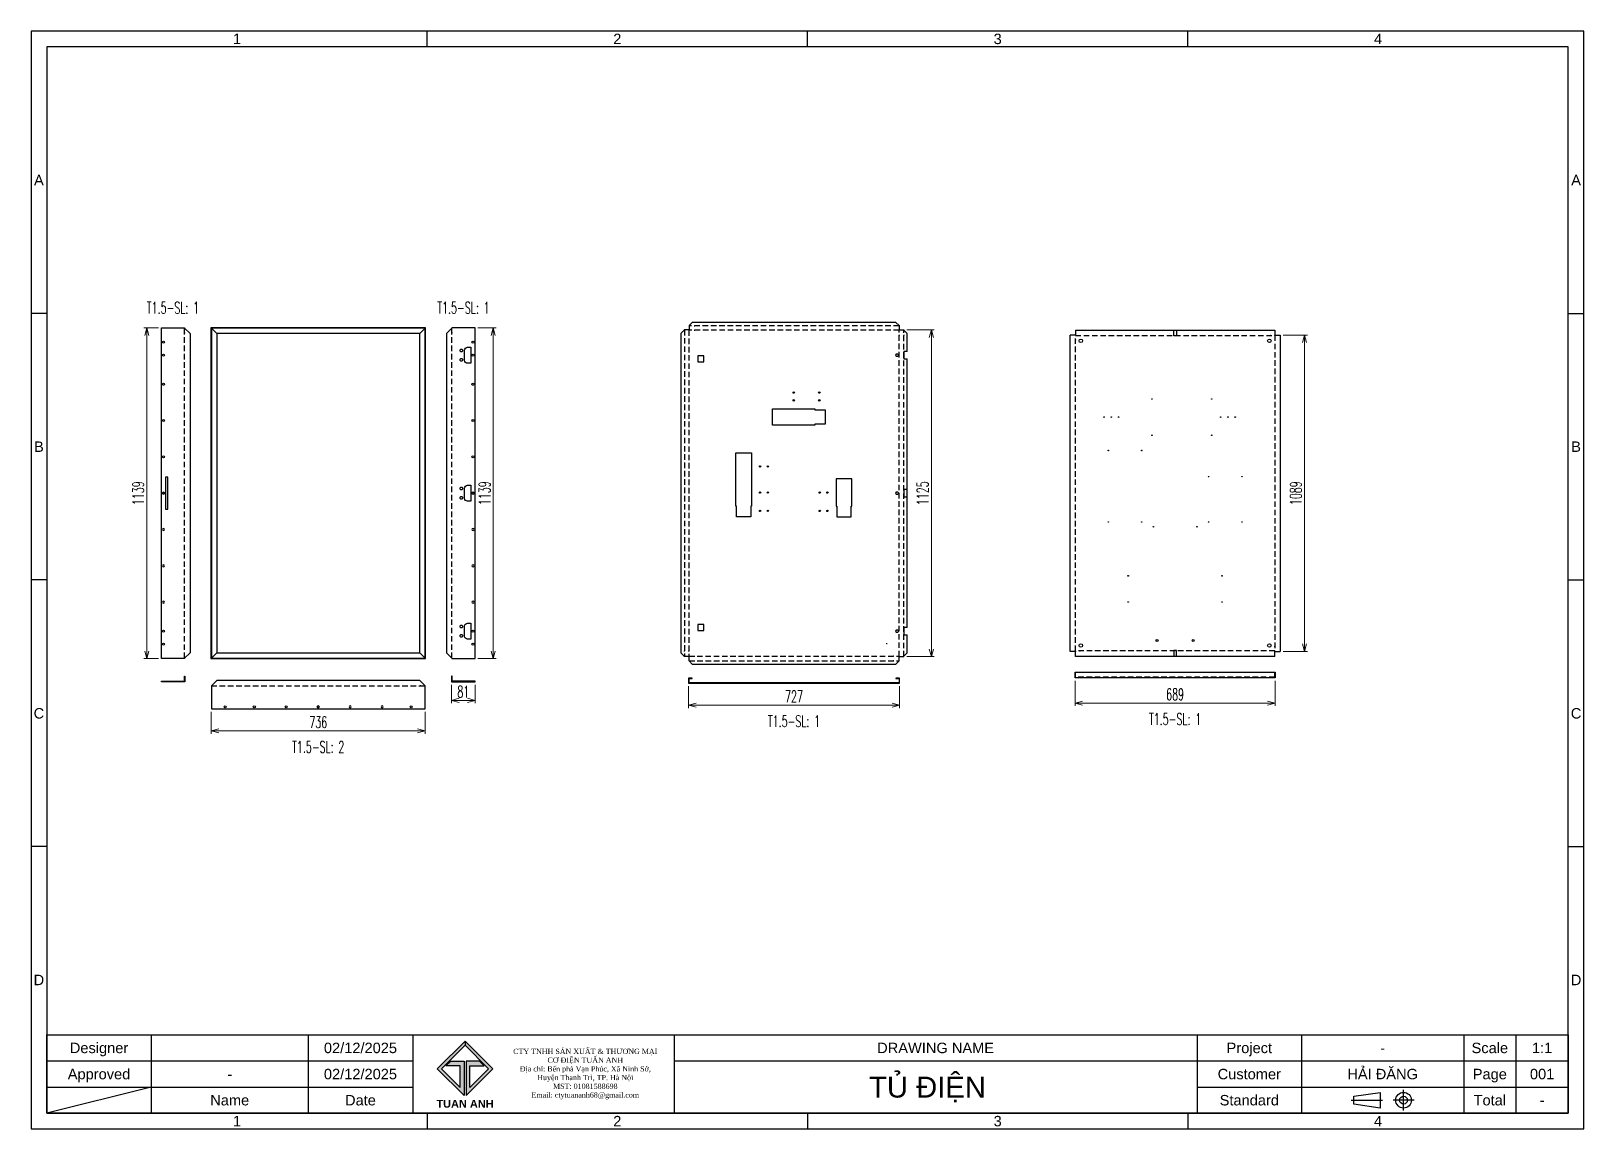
# Model space of a CAD drawing. Header units: millimetres. Extents: x 123558 to 149079, y -1073 to 14418.
# Drawn here: x 139596 to 144942, y 8184 to 11964 of the extents above; entities that cross this region are included whole.
import ezdxf
from ezdxf.enums import TextEntityAlignment as Align

# ---------------------------------------------------------------- set-up
doc = ezdxf.new("R2010")
doc.units = ezdxf.units.MM
doc.header["$LTSCALE"] = 3
doc.linetypes.add('HIDDEN', pattern=[9.525, 6.35, -3.175])
for name, color, linetype in [('@.HIDDEN', 8, 'HIDDEN'), ('@.TEXT', 7, 'Continuous'), ('@.VISIBLE', 7, 'Continuous'), ('dim', 7, 'Continuous')]:
    doc.layers.add(name, color=color, linetype=linetype)
doc.styles.add('Ann_w01', font='romans.shx', dxfattribs={"width": 0.6, "bigfont": 'chineset.shx'})
doc.styles.add('Arial', font='arial.ttf')
doc.dimstyles.new('Dim 01_SC20', dxfattribs={"dimscale": 20, "dimtxt": 2, "dimasz": 1.3, "dimexe": 0.5, "dimexo": 0.5, "dimgap": 0.5, "dimtad": 1, "dimdec": 1, "dimzin": 12, "dimdsep": 46, "dimtxsty": 'Ann_w01', "dimblk": 'OPEN30', "dimcen": 1.5, "dimclrd": 6, "dimclre": 6, "dimclrt": 3, "dimadec": 1, "dimazin": 3, "dimtm": 1e-09, "dimtfac": 1, "dimtdec": 1, "dimtix": 1, "dimtmove": 0, "dimatfit": 3, "dimldrblk": 'OPEN30', "dimfxl": 1, "dimtolj": 1, "dimlwd": 20, "dimlwe": 20, "dimarcsym": 0})

msp = doc.modelspace()

# ---------------------------------------------------------------- texts
at = {"layer": '@.VISIBLE', "color": 1, "style": 'Ann_w01', "width": 0.6}
for s, p in [('T1.5-SL: 1', (140085.08, 11011.25)), ('T1.5-SL: 1', (141085.18, 11011.25)), ('T1.5-SL: 1', (142223.16, 9588)), ('T1.5-SL: 1', (143535.15, 9595.11)), ('T1.5-SL: 2', (140585.13, 9499.25))]:
    msp.add_text(s, height=40, dxfattribs=at).set_placement(p, align=Align.MIDDLE_CENTER)

# ---------------------------------------------------------------- blocks, each defined once
blk = doc.blocks.new('_Open30')
at = {"color": 0, "linetype": 'ByBlock', "lineweight": -2}
for p, q in [((-1, 0.27), (0, 0)), ((0, 0), (-1, -0.27)), ((0, 0), (-1, 0))]:
    blk.add_line(p, q, dxfattribs=at)
blk = doc.blocks.new('*D187')
at = {"layer": 'Defpoints', "color": 0, "transparency": 16777216}
for p in [(141044, 9723.3), (141125, 9723.3), (141125, 9659.7)]:
    blk.add_point(p, dxfattribs=at)
at = {"layer": 'dim', "color": 6, "lineweight": 20, "transparency": 16777216}
for p, q in [((141044, 9713.3), (141044, 9649.7)), ((141125, 9713.3), (141125, 9649.7)), ((141070, 9659.7), (141099, 9659.7))]:
    blk.add_line(p, q, dxfattribs=at)
at = {"layer": 'dim', "color": 6, "lineweight": 20, "transparency": 16777216, "xscale": 26, "yscale": 26, "zscale": 26, "rotation": 180}
blk.add_blockref('_Open30', (141044, 9659.7), dxfattribs=at)
at = {"layer": 'dim', "color": 6, "lineweight": 20, "transparency": 16777216, "xscale": 26, "yscale": 26, "zscale": 26}
blk.add_blockref('_Open30', (141125, 9659.7), dxfattribs=at)
at = {"layer": 'dim', "color": 3, "transparency": 16777216, "insert": (141084.5, 9689.7), "char_height": 40, "attachment_point": 5, "style": 'Ann_w01'}
blk.add_mtext('\\A1;81', dxfattribs=at)
blk = doc.blocks.new('*D188')
at = {"layer": 'Defpoints', "color": 0, "transparency": 16777216}
for p in [(139995.3, 10942.4), (140045.3, 10942.4), (140045.3, 9803.4)]:
    blk.add_point(p, dxfattribs=at)
at = {"layer": 'dim', "color": 6, "lineweight": 20, "transparency": 16777216}
for p, q in [((140035.3, 10942.4), (139985.3, 10942.4)), ((139995.3, 9829.4), (139995.3, 10916.4)), ((140035.3, 9803.4), (139985.3, 9803.4))]:
    blk.add_line(p, q, dxfattribs=at)
at = {"layer": 'dim', "color": 6, "lineweight": 20, "transparency": 16777216, "xscale": 26, "yscale": 26, "zscale": 26}
for p, rotation in [((139995.3, 10942.4), 90), ((139995.3, 9803.4), 270)]:
    blk.add_blockref('_Open30', p, dxfattribs=dict(at, rotation=rotation))
at = {"layer": 'dim', "color": 3, "transparency": 16777216, "insert": (139965.3, 10372.9), "char_height": 40, "attachment_point": 5, "rotation": 90, "style": 'Ann_w01'}
blk.add_mtext('\\A1;1139', dxfattribs=at)
blk = doc.blocks.new('*D189')
at = {"layer": 'Defpoints', "color": 0, "transparency": 16777216}
for p in [(141125, 10942.4), (141187.7, 10942.4), (141125, 9803.4)]:
    blk.add_point(p, dxfattribs=at)
at = {"layer": 'dim', "color": 6, "lineweight": 20, "transparency": 16777216}
for p, q in [((141135, 10942.4), (141197.7, 10942.4)), ((141187.7, 9829.4), (141187.7, 10916.4)), ((141135, 9803.4), (141197.7, 9803.4))]:
    blk.add_line(p, q, dxfattribs=at)
at = {"layer": 'dim', "color": 6, "lineweight": 20, "transparency": 16777216, "xscale": 26, "yscale": 26, "zscale": 26}
for p, rotation in [((141187.7, 10942.4), 90), ((141187.7, 9803.4), 270)]:
    blk.add_blockref('_Open30', p, dxfattribs=dict(at, rotation=rotation))
at = {"layer": 'dim', "color": 3, "transparency": 16777216, "insert": (141157.7, 10372.9), "char_height": 40, "attachment_point": 5, "rotation": 90, "style": 'Ann_w01'}
blk.add_mtext('\\A1;1139', dxfattribs=at)
blk = doc.blocks.new('*D190')
at = {"layer": 'Defpoints', "color": 0, "transparency": 16777216}
for p in [(140217.1, 9630), (140953.1, 9630), (140217.1, 9554.5)]:
    blk.add_point(p, dxfattribs=at)
at = {"layer": 'dim', "color": 6, "lineweight": 20, "transparency": 16777216}
for p, q in [((140217.1, 9620), (140217.1, 9544.5)), ((140953.1, 9620), (140953.1, 9544.5)), ((140927.1, 9554.5), (140243.1, 9554.5))]:
    blk.add_line(p, q, dxfattribs=at)
at = {"layer": 'dim', "color": 6, "lineweight": 20, "transparency": 16777216, "xscale": 26, "yscale": 26, "zscale": 26, "rotation": 180}
blk.add_blockref('_Open30', (140217.1, 9554.5), dxfattribs=at)
at = {"layer": 'dim', "color": 6, "lineweight": 20, "transparency": 16777216, "xscale": 26, "yscale": 26, "zscale": 26}
blk.add_blockref('_Open30', (140953.1, 9554.5), dxfattribs=at)
at = {"layer": 'dim', "color": 3, "transparency": 16777216, "insert": (140585.1, 9584.5), "char_height": 40, "attachment_point": 5, "style": 'Ann_w01'}
blk.add_mtext('\\A1;736', dxfattribs=at)
blk = doc.blocks.new('*D191')
at = {"layer": '@.VISIBLE', "color": 6, "lineweight": 20, "transparency": 16777216}
for p, q in [((141859.7, 9708.4), (141859.7, 9633.3)), ((142586.7, 9708.4), (142586.7, 9633.3)), ((141885.7, 9643.3), (142560.7, 9643.3))]:
    blk.add_line(p, q, dxfattribs=at)
at = {"layer": 'Defpoints', "color": 0, "transparency": 16777216}
for p in [(141859.7, 9718.4), (142586.7, 9718.4), (142586.7, 9643.3)]:
    blk.add_point(p, dxfattribs=at)
at = {"layer": '@.VISIBLE', "color": 6, "lineweight": 20, "transparency": 16777216, "xscale": 26, "yscale": 26, "zscale": 26, "rotation": 180}
blk.add_blockref('_Open30', (141859.7, 9643.3), dxfattribs=at)
at = {"layer": '@.VISIBLE', "color": 6, "lineweight": 20, "transparency": 16777216, "xscale": 26, "yscale": 26, "zscale": 26}
blk.add_blockref('_Open30', (142586.7, 9643.3), dxfattribs=at)
at = {"layer": '@.VISIBLE', "color": 3, "transparency": 16777216, "insert": (142223.2, 9673.3), "char_height": 40, "attachment_point": 5, "style": 'Ann_w01'}
blk.add_mtext('\\A1;727', dxfattribs=at)
blk = doc.blocks.new('*D192')
at = {"layer": 'Defpoints', "color": 0, "transparency": 16777216}
for p in [(142601, 10935.4), (142695.9, 10935.4), (142601, 9810.4)]:
    blk.add_point(p, dxfattribs=at)
at = {"layer": 'dim', "color": 6, "lineweight": 20, "transparency": 16777216}
for p, q in [((142611, 10935.4), (142705.9, 10935.4)), ((142695.9, 9836.4), (142695.9, 10909.4)), ((142611, 9810.4), (142705.9, 9810.4))]:
    blk.add_line(p, q, dxfattribs=at)
at = {"layer": 'dim', "color": 6, "lineweight": 20, "transparency": 16777216, "xscale": 26, "yscale": 26, "zscale": 26}
for p, rotation in [((142695.9, 10935.4), 90), ((142695.9, 9810.4), 270)]:
    blk.add_blockref('_Open30', p, dxfattribs=dict(at, rotation=rotation))
at = {"layer": 'dim', "color": 3, "transparency": 16777216, "insert": (142665.9, 10372.9), "char_height": 40, "attachment_point": 5, "rotation": 90, "style": 'Ann_w01'}
blk.add_mtext('\\A1;1125', dxfattribs=at)
blk = doc.blocks.new('*D183')
at = {"layer": 'Defpoints', "color": 0, "transparency": 16777216}
for p in [(143190.6, 9737.1), (143879.6, 9737.1), (143879.6, 9650.4)]:
    blk.add_point(p, dxfattribs=at)
at = {"layer": 'dim', "color": 6, "lineweight": 20, "transparency": 16777216}
for p, q in [((143190.6, 9727.1), (143190.6, 9640.4)), ((143879.6, 9727.1), (143879.6, 9640.4)), ((143216.6, 9650.4), (143853.6, 9650.4))]:
    blk.add_line(p, q, dxfattribs=at)
at = {"layer": 'dim', "color": 6, "lineweight": 20, "transparency": 16777216, "xscale": 26, "yscale": 26, "zscale": 26, "rotation": 180}
blk.add_blockref('_Open30', (143190.6, 9650.4), dxfattribs=at)
at = {"layer": 'dim', "color": 6, "lineweight": 20, "transparency": 16777216, "xscale": 26, "yscale": 26, "zscale": 26}
blk.add_blockref('_Open30', (143879.6, 9650.4), dxfattribs=at)
at = {"layer": 'dim', "color": 3, "transparency": 16777216, "insert": (143535.1, 9680.4), "char_height": 40, "attachment_point": 5, "style": 'Ann_w01'}
blk.add_mtext('\\A1;689', dxfattribs=at)
blk = doc.blocks.new('*D184')
at = {"layer": 'Defpoints', "color": 0, "transparency": 16777216}
for p in [(143897, 10917.4), (143980.6, 10917.4), (143897, 9828.4)]:
    blk.add_point(p, dxfattribs=at)
at = {"layer": 'dim', "color": 6, "lineweight": 20, "transparency": 16777216}
for p, q in [((143907, 10917.4), (143990.6, 10917.4)), ((143980.6, 9854.4), (143980.6, 10891.4)), ((143907, 9828.4), (143990.6, 9828.4))]:
    blk.add_line(p, q, dxfattribs=at)
at = {"layer": 'dim', "color": 6, "lineweight": 20, "transparency": 16777216, "xscale": 26, "yscale": 26, "zscale": 26}
for p, rotation in [((143980.6, 10917.4), 90), ((143980.6, 9828.4), 270)]:
    blk.add_blockref('_Open30', p, dxfattribs=dict(at, rotation=rotation))
at = {"layer": 'dim', "color": 3, "transparency": 16777216, "insert": (143950.6, 10372.9), "char_height": 40, "attachment_point": 5, "rotation": 90, "style": 'Ann_w01'}
blk.add_mtext('\\A1;1089', dxfattribs=at)
blk = doc.blocks.new('*U196')
blk.add_circle((0, 0), 3.5)
blk = doc.blocks.new('*U197')
at = {"color": 0, "linetype": 'ByBlock', "lineweight": -2}
for p in [(0, 375), (0, 250), (0, 125), (0, 0)]:
    blk.add_blockref('*U196', p, dxfattribs=at)
blk = doc.blocks.new('*U198')
blk.add_circle((0, 0), 3.5)
blk = doc.blocks.new('*U199')
at = {"color": 0, "linetype": 'ByBlock', "lineweight": -2}
for p in [(0, 375), (0, 250), (0, 125), (0, 0)]:
    blk.add_blockref('*U198', p, dxfattribs=at)
blk = doc.blocks.new('*U200')
blk.add_circle((0, 0), 3.5)
blk = doc.blocks.new('*U201')
at = {"color": 0, "linetype": 'ByBlock', "lineweight": -2}
for p in [(0, 375), (0, 250), (0, 125), (0, 0)]:
    blk.add_blockref('*U200', p, dxfattribs=at)
blk = doc.blocks.new('*U202')
blk.add_circle((0, 0), 3.5)
blk = doc.blocks.new('*U203')
at = {"color": 0, "linetype": 'ByBlock', "lineweight": -2}
for p in [(0, 375), (0, 250), (0, 125), (0, 0)]:
    blk.add_blockref('*U202', p, dxfattribs=at)
blk = doc.blocks.new('*U204')
blk.add_circle((0, 0), 3.5)
blk = doc.blocks.new('*U205')
at = {"color": 0, "linetype": 'ByBlock', "lineweight": -2}
for p in [(0, 220), (0, 110), (0, 0)]:
    blk.add_blockref('*U204', p, dxfattribs=at)
blk = doc.blocks.new('*U206')
blk.add_circle((0, 0), 3.5)
blk = doc.blocks.new('*U207')
at = {"color": 0, "linetype": 'ByBlock', "lineweight": -2}
for p in [(0, 220), (0, 110), (0, 0)]:
    blk.add_blockref('*U206', p, dxfattribs=at)
blk = doc.blocks.new('*U254')
blk.add_circle((0, 0), 1)
blk = doc.blocks.new('*U255')
at = {"color": 0, "linetype": 'ByBlock', "lineweight": -2}
for p in [(0, 0), (25, 0), (50, 0)]:
    blk.add_blockref('*U254', p, dxfattribs=at)
blk = doc.blocks.new('*U256')
blk.add_circle((0, 0), 1)
blk = doc.blocks.new('*U257')
at = {"color": 0, "linetype": 'ByBlock', "lineweight": -2}
for p in [(0, 0), (25, 0), (50, 0)]:
    blk.add_blockref('*U256', p, dxfattribs=at)
blk = doc.blocks.new('Standard ISO')
at = {"color": 6}
for p, q in [((-6, 0), (0, 0)), ((6, 0), (2, 0)), ((4, -2), (4, 2))]:
    blk.add_line(p, q, dxfattribs=at)
blk.add_lwpolyline([(-0.5, 1.5), (-0.5, -1.5), (-5.5, -0.75), (-5.5, 0.75), (-0.5, 1.5)])
for radius in [1.5, 0.75]:
    blk.add_circle((4, 0), radius)
blk = doc.blocks.new('A$C4dbb82d6')
at = {"layer": '@.VISIBLE'}
h = blk.add_hatch(color=30, dxfattribs=at)
h.dxf.hatch_style = 1
h.paths.add_polyline_path([(0.21, 4.97), (3.62, 1.56), (3.62, 5.97), (1.92, 5.97), (1.3, 5.35), (3.12, 5.35), (3.12, 2.59), (0.74, 4.97), (3.75, 7.98), (3.75, 8.51)])
h = blk.add_hatch(color=150, dxfattribs=at)
h.dxf.hatch_style = 1
h.paths.add_polyline_path([(6.76, 4.97), (4.37, 2.59), (4.37, 5.35), (6.2, 5.35), (5.58, 5.97), (3.88, 5.97), (3.88, 1.56), (7.29, 4.97), (3.75, 8.51), (3.75, 7.98)])
at = {"layer": '@.VISIBLE', "color": 30}
blk.add_lwpolyline([(3.62, 5.97), (3.62, 1.56), (0.21, 4.97), (3.75, 8.51), (3.75, 7.98), (0.74, 4.97), (3.12, 2.59), (3.12, 5.35), (1.3, 5.35), (1.92, 5.97)], close=True, dxfattribs=at)
at = {"layer": '@.VISIBLE', "color": 150}
blk.add_lwpolyline([(3.88, 5.97), (3.88, 1.56), (7.29, 4.97), (3.75, 8.51), (3.75, 7.98), (6.76, 4.97), (4.37, 2.59), (4.37, 5.35), (6.2, 5.35), (5.58, 5.97)], close=True, dxfattribs=at)
at = {"layer": '@.VISIBLE', "color": 30, "insert": (3.75, 0.51), "char_height": 1, "attachment_point": 5, "style": 'Ann_w01'}
blk.add_mtext_dynamic_manual_height_columns('{\\fArial|b1|i0|c0|p34;\\W1;TUAN ANH}', width=7.5, gutter_width=49.6, heights=[0], dxfattribs=at)
blk = doc.blocks.new('KHUNG BAN VE (Made by Tung)')
at = {"layer": '@.VISIBLE', "color": 8}
for p, q in [((75.75, 207), (75.75, 210)), ((148.5, 207), (148.5, 210)), ((221.25, 207), (221.25, 210)), ((3, 156), (0, 156)), ((294, 156), (297, 156)), ((3, 105), (0, 105)), ((294, 105), (297, 105)), ((3, 54), (0, 54)), ((294, 54), (297, 54)), ((23, 18), (23, 3)), ((53, 18), (53, 3)), ((73, 18), (73, 3)), ((123, 18), (123, 3)), ((223, 18), (223, 3)), ((243, 18), (243, 3)), ((274, 18), (274, 3)), ((284, 18), (284, 3)), ((3, 13), (73, 13)), ((123, 13), (294, 13)), ((3, 8), (73, 8)), ((23, 8), (3, 3)), ((223, 8), (294, 8)), ((75.75, 3), (75.75, 0)), ((148.5, 3), (148.5, 0)), ((221.25, 3), (221.25, 0))]:
    blk.add_line(p, q, dxfattribs=at)
for points in [[(0, 0), (297, 0), (297, 210), (0, 210)], [(3, 3), (294, 3), (294, 207), (3, 207)], [(3, 18), (294, 18), (294, 3), (3, 3)]]:
    blk.add_lwpolyline(points, close=True, dxfattribs=at)
at = {"xscale": 1.5, "yscale": 1.5, "zscale": 1.5}
blk.add_blockref('A$C4dbb82d6', (77.375, 4.041), dxfattribs=at)
blk.add_blockref('Standard ISO', (258.5, 5.5))
at = {"layer": '@.TEXT', "color": 1, "style": 'Arial'}
for s, p in [('1', (39.375, 208.5)), ('2', (112.125, 208.5)), ('3', (184.875, 208.5)), ('4', (257.625, 208.5)), ('A', (1.5, 181.5)), ('A', (295.5, 181.5)), ('B', (1.5, 130.5)), ('B', (295.5, 130.5)), ('C', (1.5, 79.5)), ('C', (295.5, 79.5)), ('D', (1.5, 28.5)), ('D', (295.5, 28.5)), ('02/12/2025', (63, 15.5)), ('02/12/2025', (63, 10.5)), ('1', (39.375, 1.5)), ('2', (112.125, 1.5)), ('3', (184.875, 1.5)), ('4', (257.625, 1.5))]:
    blk.add_text(s, height=2, dxfattribs=at).set_placement(p, align=Align.MIDDLE_CENTER)
at = {"layer": '@.TEXT', "color": 2, "style": 'Arial'}
for s, p in [('Designer', (13, 15.5)), ('DRAWING NAME', (173, 15.5)), ('Project', (233, 15.5)), ('Scale', (279, 15.5)), ('Approved', (13, 10.5)), ('Customer', (233, 10.5)), ('Page', (279, 10.5)), ('Name', (38, 5.5)), ('Date', (63, 5.5)), ('Standard', (233, 5.5)), ('Total', (279, 5.5))]:
    blk.add_text(s, height=2, dxfattribs=at).set_placement(p, align=Align.MIDDLE_CENTER)
at = {"layer": '@.TEXT', "color": 1, "style": 'Arial'}
for tag, height, p in [('DESIGNER_NAME', 2, (38, 15.5)), ('PROJECT_CODE', 2, (258.5, 15.5)), ('SCALE', 2, (289, 15.5)), ('APPROVED_NAME', 2, (38, 10.5)), ('DRAWING_NAME', 4, (173, 8)), ('CUSTOMER_NAME', 2, (258.5, 10.5)), ('PAGE', 2, (289, 10.5)), ('TOTAL', 2, (289, 5.5))]:
    blk.add_attdef(tag, text='', height=height, dxfattribs=at).set_placement(p, align=Align.MIDDLE_CENTER)
at = {"layer": '@.VISIBLE', "color": 30, "insert": (106, 10.5), "char_height": 1, "attachment_point": 5, "style": 'Ann_w01'}
blk.add_mtext_dynamic_manual_height_columns('{\\fTimes New Roman|b0|i0|c0|p18;\\W1;CTY TNHH SẢN XUẤT & THƯƠNG MẠI CƠ ĐIỆN TUẤN ANH\\PĐịa chỉ: Bến phà Vạn Phúc, Xã Ninh Sở, Huyện Thanh Trì, TP. Hà Nội\\PMST: 01081588698\\PEmail: ctytuananh68@gmail.com}', width=28.70976, gutter_width=99.197, heights=[0], dxfattribs=at)

# ---------------------------------------------------------------- dimensions: what is measured, and where the dimension line sits
at = {"layer": '@.VISIBLE'}
dim = msp.add_linear_dim(base=(142586.66, 9643.29), p1=(141859.66, 9718.42), p2=(142586.66, 9718.42), dimstyle='Dim 01_SC20', dxfattribs=at)
dim.commit()
dim.dimension.update_dxf_attribs({"geometry": '*D191', "text_midpoint": (142223.16, 9673.29)})
at = {"layer": 'dim'}
for base, p1, p2, picture, middle in [((139995.26, 10942.39), (140045.28, 9803.39), (140045.28, 10942.39), '*D188', (139965.26, 10372.89)), ((141187.71, 10942.39), (141124.98, 9803.39), (141124.98, 10942.39), '*D189', (141157.71, 10372.89)), ((142695.94, 10935.39), (142600.96, 9810.39), (142600.96, 10935.39), '*D192', (142665.94, 10372.89)), ((143980.63, 10917.39), (143897.05, 9828.39), (143897.05, 10917.39), '*D184', (143950.63, 10372.89))]:
    dim = msp.add_linear_dim(base=base, p1=p1, p2=p2, angle=90, dimstyle='Dim 01_SC20', dxfattribs=at)
    dim.commit()
    dim.dimension.update_dxf_attribs({"geometry": picture, "text_midpoint": middle})
for base, p1, p2, picture, middle in [((143879.65, 9650.4), (143190.65, 9737.05), (143879.65, 9737.05), '*D183', (143535.15, 9680.4)), ((141124.98, 9659.7), (141043.98, 9723.32), (141124.98, 9723.32), '*D187', (141084.48, 9689.7)), ((140217.13, 9554.54), (140953.13, 9629.99), (140217.13, 9629.99), '*D190', (140585.13, 9584.54))]:
    dim = msp.add_linear_dim(base=base, p1=p1, p2=p2, dimstyle='Dim 01_SC20', dxfattribs=at)
    dim.commit()
    dim.dimension.update_dxf_attribs({"geometry": picture, "text_midpoint": middle})

# ---------------------------------------------------------------- linework, layer by layer
for centre in [(143455.15, 10697.38), (143661.15, 10697.38), (143455.15, 10572.38), (143661.15, 10572.38), (143305.15, 10519.88), (143420.15, 10519.88, 80.55), (143650.4, 10429.88, 161.11), (143765.4, 10429.88, 161.11), (143305.15, 10273.88, 80.55), (143420.15, 10273.88, 80.55), (143650.4, 10273.88, 161.11), (143765.4, 10273.88, 161.11), (143460.15, 10257.34, 161.11), (143610.15, 10257.34, 161.11), (143373.4, 10088.39), (143696.9, 10088.39), (143373.4, 9998.39), (143696.9, 9998.39)]:
    msp.add_circle(centre, 1)
at = {"color": 7}
for centre in [(143472.87, 9865.89), (143596.87, 9865.89)]:
    msp.add_circle(centre, 3.5, dxfattribs=at)
at = {"layer": '@.HIDDEN'}
for p, q in [((140124.98, 9804.89), (140124.98, 10940.89)), ((141045.28, 9804.89), (141045.28, 10940.89)), ((140217.13, 9709.69), (140953.13, 9709.69))]:
    msp.add_line(p, q, dxfattribs=at)
for points in [[(141845.56, 10935.39), (141845.56, 9810.39)], [(142584.76, 10949.49), (141861.56, 10949.49)], [(142600.76, 9810.39), (142600.76, 10935.39)], [(141861.56, 9796.29), (142584.76, 9796.29)]]:
    msp.add_lwpolyline(points, dxfattribs=at)
for points in [[(141860.96, 9811.69), (142585.36, 9811.69), (142585.36, 10934.09), (141860.96, 10934.09)], [(143191.95, 10916.09), (143878.35, 10916.09), (143878.35, 9829.69), (143191.95, 9829.69)]]:
    msp.add_lwpolyline(points, close=True, dxfattribs=at)
at = {"layer": '@.VISIBLE'}
for p, q in [((140124.98, 10925.66), (140124.98, 10923.66)), ((141045.28, 10925.66), (141045.28, 10923.66)), ((141845.56, 10918.1), (141845.56, 10916.1)), ((141860.96, 10918.1), (141860.96, 10916.1)), ((141861.56, 10935.39), (141861.56, 10934.09)), ((141879.09, 10949.49), (141881.09, 10949.49)), ((141879.09, 10934.09), (141881.09, 10934.09)), ((142567.23, 10949.49), (142565.23, 10949.49)), ((142567.23, 10934.09), (142565.23, 10934.09)), ((142584.76, 10935.39), (142584.76, 10934.09)), ((142585.36, 10918.1), (142585.36, 10916.1)), ((142600.76, 10918.1), (142600.76, 10916.1)), ((143192.25, 10916.09), (143192.25, 10917.39)), ((143206.32, 10916.09), (143208.32, 10916.09)), ((143863.98, 10916.09), (143861.98, 10916.09)), ((143878.05, 10916.09), (143878.05, 10917.39)), ((143191.95, 10901.35), (143191.95, 10899.35)), ((143878.35, 10901.35), (143878.35, 10899.35)), ((142541.66, 9855.39), (142543.66, 9855.39)), ((142542.66, 9854.39), (142542.66, 9856.39)), ((143191.95, 9844.44), (143191.95, 9846.44)), ((143878.35, 9844.44), (143878.35, 9846.44)), ((140124.98, 9820.13), (140124.98, 9822.13)), ((141045.28, 9820.13), (141045.28, 9822.13)), ((141845.56, 9827.69), (141845.56, 9829.69)), ((141860.96, 9827.69), (141860.96, 9829.69)), ((141861.56, 9810.39), (141861.56, 9811.69)), ((141879.09, 9811.69), (141881.09, 9811.69)), ((141879.09, 9796.29), (141881.09, 9796.29)), ((142567.23, 9811.69), (142565.23, 9811.69)), ((142567.23, 9796.29), (142565.23, 9796.29)), ((142584.76, 9810.39), (142584.76, 9811.69)), ((142585.36, 9827.69), (142585.36, 9829.69)), ((142600.76, 9827.69), (142600.76, 9829.69)), ((143192.25, 9829.69), (143192.25, 9828.39)), ((143206.32, 9829.69), (143208.32, 9829.69)), ((143863.98, 9829.69), (143861.98, 9829.69)), ((143878.05, 9829.69), (143878.05, 9828.39)), ((140232.36, 9709.69), (140234.36, 9709.69)), ((140937.9, 9709.69), (140935.9, 9709.69))]:
    msp.add_line(p, q, dxfattribs=at)
for points in [[(141872.66, 10961.19), (141861.56, 10950.09), (141861.56, 10935.39), (141845.36, 10935.39), (141845.36, 10933.89), (141833.86, 10922.39)], [(142573.66, 10961.19), (141872.66, 10961.19)], [(142573.66, 10961.19), (142584.76, 10950.09), (142584.76, 10935.39), (142600.96, 10935.39), (142600.96, 10933.89), (142612.46, 10922.39)], [(141833.86, 10922.39), (141833.86, 9823.39)], [(142612.46, 10860.39), (142612.46, 10922.39)], [(143192.25, 10934.79), (143192.25, 10917.39), (143173.25, 10917.39)], [(143173.25, 9828.39), (143173.25, 10917.39)], [(143192.25, 10934.79), (143878.05, 10934.79)], [(143540.15, 10934.79), (143540.15, 10914.79), (143530.15, 10914.79), (143530.15, 10934.79)], [(143878.05, 10934.79), (143878.05, 10917.39), (143897.05, 10917.39)], [(143897.05, 10917.39), (143897.05, 9828.39)], [(142612.46, 10860.39), (142600.76, 10860.39), (142600.76, 10835.39), (142612.46, 10835.39)], [(142612.46, 9910.39), (142612.46, 10835.39)], [(142612.46, 10385.39), (142600.76, 10385.39), (142600.76, 10360.39), (142612.46, 10360.39)], [(142612.46, 9910.39), (142600.76, 9910.39), (142600.76, 9885.39), (142612.46, 9885.39)], [(142612.46, 9823.39), (142612.46, 9885.39)], [(141872.66, 9784.59), (141861.56, 9795.69), (141861.56, 9810.39), (141845.36, 9810.39), (141845.36, 9811.89), (141833.86, 9823.39)], [(141872.66, 9784.59), (142573.66, 9784.59)], [(142573.66, 9784.59), (142584.76, 9795.69), (142584.76, 9810.39), (142600.96, 9810.39), (142600.96, 9811.89), (142612.46, 9823.39)], [(143192.25, 9810.99), (143192.25, 9828.39), (143173.25, 9828.39)], [(143878.05, 9810.99), (143192.25, 9810.99)], [(143540.15, 9810.99), (143540.15, 9830.99), (143530.15, 9830.99), (143530.15, 9810.99)], [(143878.05, 9810.99), (143878.05, 9828.39), (143897.05, 9828.39)]]:
    msp.add_lwpolyline(points, dxfattribs=at)
for points in [[(140125.18, 10942.39), (140125.18, 10940.89), (140143.68, 10922.39), (140143.68, 9823.39), (140125.18, 9804.89), (140125.18, 9803.39), (140045.28, 9803.39), (140045.28, 10942.39)], [(141045.08, 10942.39), (141045.08, 10940.89), (141026.58, 10922.39), (141026.58, 9823.39), (141045.08, 9804.89), (141045.08, 9803.39), (141124.98, 9803.39), (141124.98, 10942.39)], [(141892.16, 10825.39), (141912.16, 10825.39), (141912.16, 10845.39), (141892.16, 10845.39)], [(142295.16, 10659.38), (142330.16, 10659.38), (142330.16, 10610.38), (142295.16, 10610.38), (142295.16, 10606.88), (142149.16, 10606.88), (142149.16, 10662.88), (142295.16, 10662.88)], [(140067.28, 10427.89), (140059.28, 10427.89), (140059.28, 10317.89), (140067.28, 10317.89)], [(141892.16, 9900.39), (141912.16, 9900.39), (141912.16, 9920.39), (141892.16, 9920.39)], [(140953.13, 9709.89), (140953.13, 9709.89), (140934.63, 9728.39), (140235.63, 9728.39), (140217.13, 9709.89), (140217.13, 9709.89), (140217.13, 9629.99), (140953.13, 9629.99)]]:
    msp.add_lwpolyline(points, close=True, dxfattribs=at)
at = {"layer": '@.VISIBLE', "color": 6}
for points in [[(140215.63, 9803.39), (140954.63, 9803.39), (140954.63, 10942.39), (140215.63, 10942.39)], [(140217.13, 9804.89), (140953.13, 9804.89), (140953.13, 10940.89), (140217.13, 10940.89)], [(140235.63, 9823.39), (140934.63, 9823.39), (140934.63, 10922.39), (140235.63, 10922.39)], [(140045.28, 9725.32), (140124.28, 9725.32), (140124.28, 9743.32), (140126.28, 9743.32), (140126.28, 9723.32), (140045.28, 9723.32)], [(141124.98, 9725.32), (141045.98, 9725.32), (141045.98, 9743.32), (141043.98, 9743.32), (141043.98, 9723.32), (141124.98, 9723.32)]]:
    msp.add_lwpolyline(points, close=True, dxfattribs=at)
for points in [[(140235.63, 10922.39), (140217.13, 10940.89), (140217.13, 10942.39)], [(140934.63, 10922.39), (140953.13, 10940.89), (140953.13, 10942.39)], [(140235.63, 9823.39), (140217.13, 9804.89), (140217.13, 9803.39)], [(140934.63, 9823.39), (140953.13, 9804.89), (140953.13, 9803.39)]]:
    msp.add_lwpolyline(points, dxfattribs=at)
at = {"layer": '@.VISIBLE'}
for points in [[(141072.78, 10863.89), (141072.78, 10863.89, 0.4142136), (141076.28, 10860.39), (141079.28, 10860.39, 0.4142136), (141082.78, 10863.89), (141082.78, 10863.89, 0.4142136), (141079.28, 10867.39), (141076.28, 10867.39, 0.4142136)], [(141110.98, 10875.39), (141110.98, 10820.39), (141098.98, 10820.39, -0.4142136), (141088.98, 10830.39), (141088.98, 10865.39, -0.4142136), (141098.98, 10875.39)], [(141072.78, 10831.89), (141072.78, 10831.89, 0.4142136), (141076.28, 10828.39), (141079.28, 10828.39, 0.4142136), (141082.78, 10831.89), (141082.78, 10831.89, 0.4142136), (141079.28, 10835.39), (141076.28, 10835.39, 0.4142136)], [(142572.86, 10847.89), (142572.86, 10847.89, 0.4142136), (142576.36, 10844.39), (142579.36, 10844.39, 0.4142136), (142582.86, 10847.89), (142582.86, 10847.89, 0.4142136), (142579.36, 10851.39), (142576.36, 10851.39, 0.4142136)], [(141072.78, 10388.89), (141072.78, 10388.89, 0.4142136), (141076.28, 10385.39), (141079.28, 10385.39, 0.4142136), (141082.78, 10388.89), (141082.78, 10388.89, 0.4142136), (141079.28, 10392.39), (141076.28, 10392.39, 0.4142136)], [(141110.98, 10400.39), (141110.98, 10345.39), (141098.98, 10345.39, -0.4142136), (141088.98, 10355.39), (141088.98, 10390.39, -0.4142136), (141098.98, 10400.39)], [(142572.86, 10372.89), (142572.86, 10372.89, 0.4142136), (142576.36, 10369.39), (142579.36, 10369.39, 0.4142136), (142582.86, 10372.89), (142582.86, 10372.89, 0.4142136), (142579.36, 10376.39), (142576.36, 10376.39, 0.4142136)], [(141072.78, 10356.89), (141072.78, 10356.89, 0.4142136), (141076.28, 10353.39), (141079.28, 10353.39, 0.4142136), (141082.78, 10356.89), (141082.78, 10356.89, 0.4142136), (141079.28, 10360.39), (141076.28, 10360.39, 0.4142136)], [(141072.78, 9913.89), (141072.78, 9913.89, 0.4142136), (141076.28, 9910.39), (141079.28, 9910.39, 0.4142136), (141082.78, 9913.89), (141082.78, 9913.89, 0.4142136), (141079.28, 9917.39), (141076.28, 9917.39, 0.4142136)], [(141110.98, 9925.39), (141110.98, 9870.39), (141098.98, 9870.39, -0.4142136), (141088.98, 9880.39), (141088.98, 9915.39, -0.4142136), (141098.98, 9925.39)], [(142572.86, 9897.89), (142572.86, 9897.89, 0.4142136), (142576.36, 9894.39), (142579.36, 9894.39, 0.4142136), (142582.86, 9897.89), (142582.86, 9897.89, 0.4142136), (142579.36, 9901.39), (142576.36, 9901.39, 0.4142136)], [(141072.78, 9881.89), (141072.78, 9881.89, 0.4142136), (141076.28, 9878.39), (141079.28, 9878.39, 0.4142136), (141082.78, 9881.89), (141082.78, 9881.89, 0.4142136), (141079.28, 9885.39), (141076.28, 9885.39, 0.4142136)]]:
    msp.add_lwpolyline(points, format="xyb", close=True, dxfattribs=at)
for points, elevation in [([(142022.66, 10417.88), (142022.66, 10511.88), (142076.66, 10511.88), (142076.66, 10417.88)], 80.55), ([(142076.66, 10417.88), (142076.66, 10327.88), (142074.16, 10327.88), (142074.16, 10291.88), (142025.16, 10291.88), (142025.16, 10327.88), (142022.66, 10327.88), (142022.66, 10417.88)], 161.11)]:
    msp.add_lwpolyline(points, dxfattribs=dict(at, elevation=elevation))
at = {"layer": '@.VISIBLE', "elevation": 241.66}
msp.add_lwpolyline([(142419.41, 10327.88), (142421.91, 10327.88), (142421.91, 10421.88), (142367.91, 10421.88), (142367.91, 10327.88), (142370.41, 10327.88), (142370.41, 10291.88), (142419.41, 10291.88)], close=True, dxfattribs=at)
at = {"layer": '@.VISIBLE', "color": 4}
msp.add_lwpolyline([(142573.69, 9736.42), (142573.66, 9734.42), (142584.66, 9734.42), (142584.66, 9720.42), (141861.66, 9720.42), (141861.66, 9734.42), (141872.66, 9734.42), (141872.66, 9736.42), (141859.66, 9736.42), (141859.66, 9718.42), (142586.66, 9718.42), (142586.66, 9736.42), (142573.66, 9736.42)], dxfattribs=at)
at = {"layer": '@.VISIBLE', "color": 151}
msp.add_lwpolyline([(143879.65, 9757.05), (143879.65, 9737.05), (143190.65, 9737.05), (143190.65, 9757.05)], close=True, dxfattribs=at)
at = {"layer": '@.VISIBLE', "color": 151, "linetype": 'HIDDEN'}
msp.add_lwpolyline([(143877.65, 9757.05), (143877.65, 9739.05), (143192.65, 9739.05), (143192.65, 9757.05)], dxfattribs=at)
at = {"layer": '@.VISIBLE'}
for centre, radius in [((140052.28, 10892.89), 3.5), ((141117.98, 10892.89), 3.5), ((143210.65, 10897.39), 6), ((143859.65, 10897.39), 6), ((140052.28, 10847.89), 3.5), ((141117.98, 10847.89), 3.5), ((142222.16, 10719.18), 2.4), ((142222.16, 10692.58), 2.4), ((142310.16, 10719.18), 2.4), ((142310.16, 10692.58), 2.4), ((142106.36, 10464.88, 80.55), 2.4), ((142132.96, 10464.88, 80.55), 2.4), ((142106.36, 10374.88, 161.11), 2.4), ((142132.96, 10374.88, 161.11), 2.4), ((142311.61, 10374.88, 241.66), 2.4), ((142338.21, 10374.88, 241.66), 2.4), ((142106.36, 10311.88, 80.55), 2.4), ((142132.96, 10311.88, 80.55), 2.4), ((142311.61, 10311.88, 161.11), 2.4), ((142338.21, 10311.88, 161.11), 2.4), ((140052.28, 9897.89), 3.5), ((141117.98, 9897.89), 3.5), ((140052.28, 9852.89), 3.5), ((141117.98, 9852.89), 3.5), ((143210.65, 9848.39), 6), ((143859.65, 9848.39), 6), ((140265.13, 9636.99), 3.5), ((140905.13, 9636.99), 3.5)]:
    msp.add_circle(centre, radius, dxfattribs=at)

# ---------------------------------------------------------------- block references
for name, p in [('*U201', (140052.28, 10372.89)), ('*U197', (141117.98, 10372.89)), ('*U255', (143290.43, 10634.88)), ('*U257', (143691.82, 10634.88))]:
    msp.add_blockref(name, p)
at = {"xscale": -1}
for name, p, rotation in [('*U203', (140052.28, 10372.89), 180), ('*U199', (141117.98, 10372.89), 180), ('*U205', (140585.13, 9636.99), 270)]:
    msp.add_blockref(name, p, dxfattribs=dict(at, rotation=rotation))
at = {"rotation": 90.00000000000001}
msp.add_blockref('*U207', (140585.13, 9636.99), dxfattribs=at)
at = {"layer": '@.VISIBLE'}
ref = msp.add_blockref('KHUNG BAN VE (Made by Tung)', (139596.5, 8184.06), dxfattribs=dict(at, xscale=18, yscale=18, zscale=18))
ref.add_attrib('APPROVED_NAME', '-', dxfattribs={"layer": '@.TEXT', "color": 1, "height": 36, "style": 'Arial'}).set_placement((140280.5, 8373.06), align=Align.MIDDLE_CENTER)
ref.add_attrib('TOTAL', '-', dxfattribs={"layer": '@.TEXT', "color": 1, "height": 36, "style": 'Arial'}).set_placement((144798.5, 8283.06), align=Align.MIDDLE_CENTER)
ref.add_attrib('PAGE', '001', dxfattribs={"layer": '@.TEXT', "color": 1, "height": 36, "style": 'Arial'}).set_placement((144798.5, 8373.06), align=Align.MIDDLE_CENTER)
ref.add_attrib('SCALE', '1:1', dxfattribs={"layer": '@.TEXT', "color": 1, "height": 36, "style": 'Arial'}).set_placement((144798.5, 8463.06), align=Align.MIDDLE_CENTER)
ref.add_attrib('CUSTOMER_NAME', 'HẢI ĐĂNG', dxfattribs={"layer": '@.TEXT', "color": 1, "height": 36, "style": 'Arial'}).set_placement((144249.5, 8373.06), align=Align.MIDDLE_CENTER)
ref.add_attrib('PROJECT_CODE', '-', dxfattribs={"layer": '@.TEXT', "color": 1, "height": 36, "style": 'Arial'}).set_placement((144249.5, 8463.06), align=Align.MIDDLE_CENTER)
ref.add_attrib('DRAWING_NAME', 'TỦ ĐIỆN  ', dxfattribs={"layer": '@.TEXT', "color": 1, "height": 72, "style": 'Arial'}).set_placement((142710.5, 8328.06), align=Align.MIDDLE_CENTER)

msp.set_redraw_order([(e.dxf.handle, doc.entitydb.next_handle()) for e in msp.query("TEXT MTEXT ATTDEF DIMENSION ARC_DIMENSION")])  # texts and dimensions are drawn at this point

doc.saveas('drawing.dxf')
